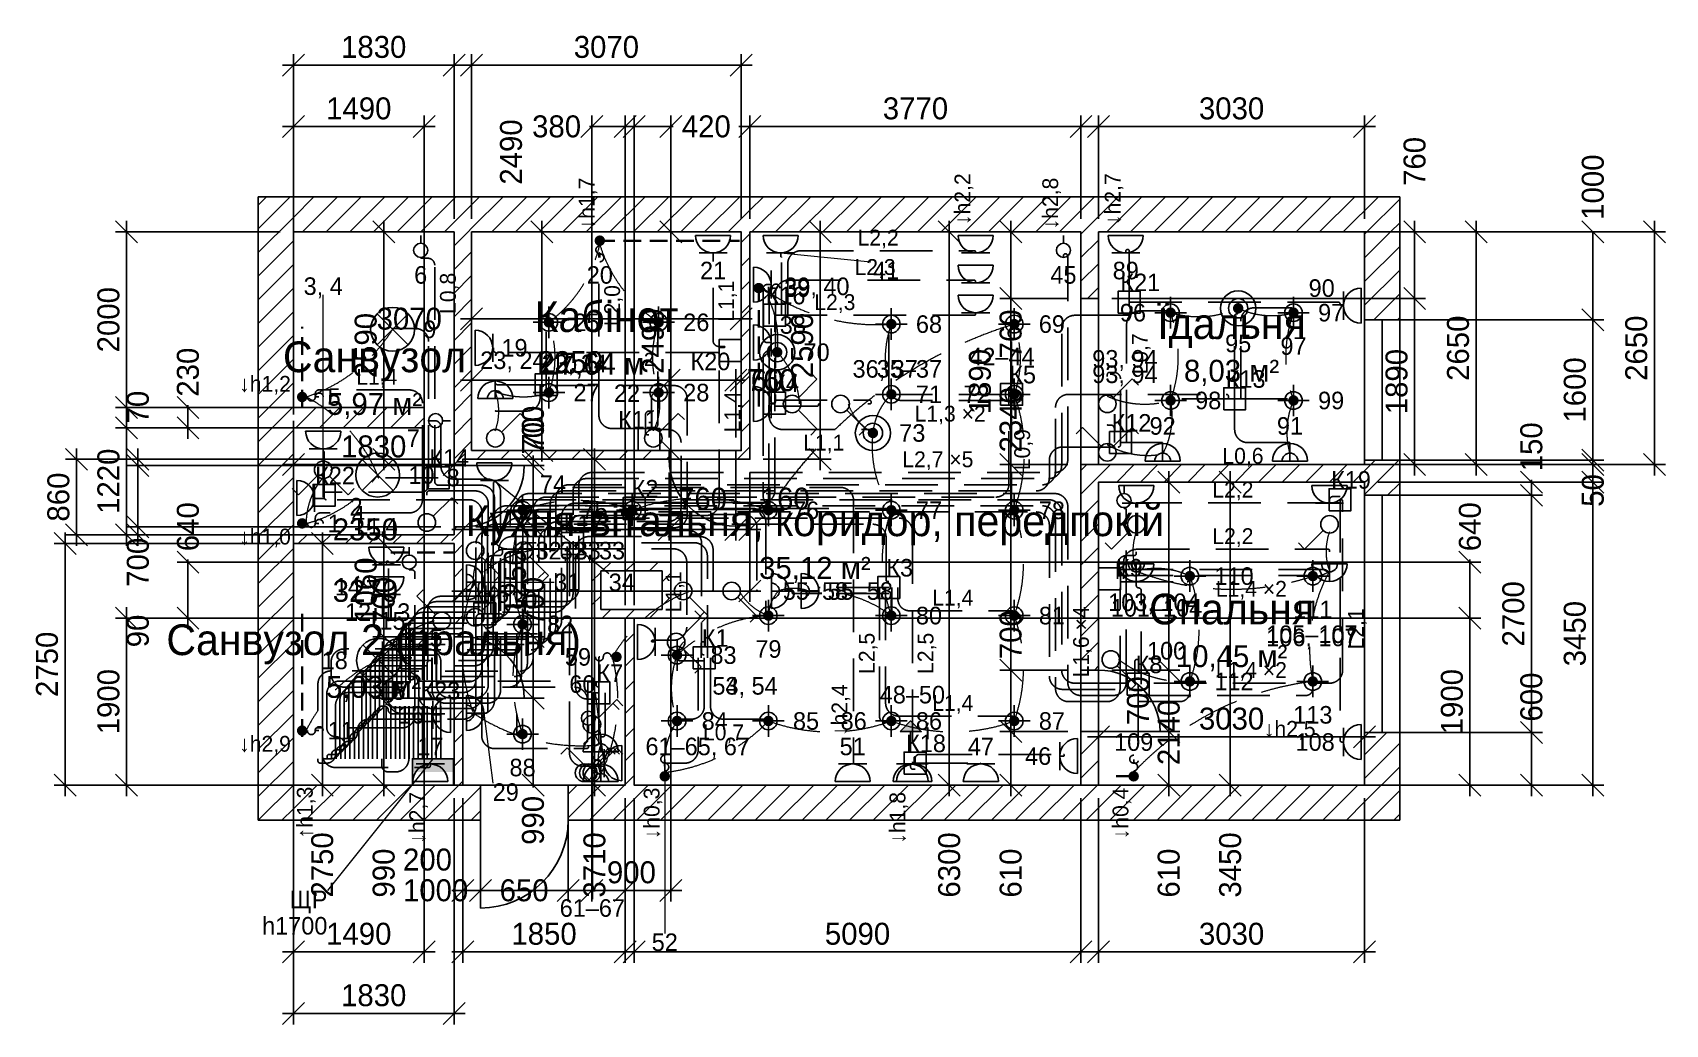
# Model space of a CAD drawing. Header units: millimetres. Extents: x -2969 to 15625, y -2725 to 8569.
import ezdxf
from ezdxf.enums import TextEntityAlignment as Align

# ---------------------------------------------------------------- set-up
doc = ezdxf.new("R2010")
doc.units = ezdxf.units.MM
doc.linetypes.add('E_CABLE_DASH', pattern=[900, 600, -300])
doc.linetypes.add('E_LED_DASH', pattern=[300, 200, -100])
doc.layers.add('A-AREA', color=8, linetype='Continuous', plot=False)
for name, color, linetype in [('A-DIMS', 2, 'Continuous'), ('A-DOOR', 3, 'Continuous'), ('A-TEXT', 7, 'Continuous'), ('A-WALL', 7, 'Continuous'), ('A-WIND', 4, 'Continuous'), ('E-BOARD', 1, 'Continuous'), ('E-DATA', 140, 'Continuous'), ('E-LED', 221, 'E_LED_DASH'), ('E-LIGHT', 6, 'Continuous'), ('E-LINK', 5, 'E_CABLE_DASH'), ('E-SOCKET', 1, 'Continuous'), ('E-SWITCH', 5, 'Continuous'), ('E-TEXT', 7, 'Continuous'), ('L-TEXT', 7, 'Continuous'), ('W-BOX', 1, 'Continuous'), ('W-CABLE', 1, 'E_CABLE_DASH'), ('W-TEXT', 7, 'Continuous')]:
    doc.layers.add(name, color=color, linetype=linetype)
doc.styles.add('PLEX_LIGHT', font='IBMPlexSans-Light.ttf')
doc.dimstyles.new('PLAN', dxfattribs={"dimscale": 100, "dimtxt": 2.5, "dimasz": 2.5, "dimexe": 1.25, "dimexo": 1.5, "dimgap": 0.8, "dimtad": 1, "dimdec": 0, "dimtxsty": 'PLEX_LIGHT', "dimtsz": 1.25, "dimcen": 2.5, "dimdle": 1.25, "dimclrd": 2, "dimclre": 2, "dimclrt": 2, "dimazin": 3, "dimtfac": 1, "dimtmove": 0, "dimatfit": 3})

msp = doc.modelspace()

# ---------------------------------------------------------------- texts
at = {"layer": 'A-TEXT', "style": 'PLEX_LIGHT'}
for s, p in [('Кабінет', (3565, 5335)), ('Їдальня', (10685, 5255)), ('Санвузол', (924.8, 4877.4)), ('Кухня-вітальня, коридор, передпокій', (5939.6, 3009.8)), ('Спальня', (10685, 2005)), ('Санвузол 2 (пральня)', (915, 1655))]:
    msp.add_text(s, height=350, dxfattribs=at).set_placement(p, align=Align.MIDDLE_CENTER)
at = {"layer": 'A-TEXT', "char_height": 250, "attachment_point": 5, "style": 'PLEX_LIGHT'}
for s, insert in [('7,64 м²', (3565, 4775)), ('8,03 м²', (10685, 4695)), ('5,97 м²', (924.8, 4317.4)), ('35,12 м²', (5939.6, 2449.8)), ('10,45 м²', (10685, 1445)), ('5,03 м²', (915, 1095))]:
    msp.add_mtext(s, dxfattribs=dict(at, insert=insert))
at = {"layer": 'E-TEXT', "style": 'PLEX_LIGHT'}
for s, p in [('21', (4780, 5860)), ('41', (6750, 5860)), ('89', (9480, 5860)), ('3, 4', (340, 5682.1)), ('6', (1450, 5810)), ('20', (3490, 5810)), ('45', (8770, 5810)), ('95', (10760, 5030)), ('97', (11390, 5000)), ('23, 24', (3200, 4802.1)), ('42–44', (8070, 4880)), ('93, 94', (9470, 4854.3)), ('22', (3800, 4462.1)), ('92', (9900, 4090)), ('91', (11350, 4090)), ('8', (1820, 3502.1)), ('14', (620, 2260)), ('12, 13', (960, 1970)), ('101–104', (9830, 2017.9)), ('111', (11610, 2000)), ('105–107', (11600, 1717.9)), ('79', (5410, 1550)), ('48–50', (7050, 1030)), ('113', (11610, 800)), ('109', (9570, 490)), ('17', (1560, 440)), ('51', (6370, 440)), ('47', (7830, 440)), ('88', (2610, 200)), ('61–67', (3405, -1400)), ('52', (4230, -1790))]:
    msp.add_text(s, height=200, dxfattribs=at).set_placement(p, align=Align.MIDDLE_CENTER)
for s, p in [('39, 40', (5590, 5680)), ('9', (1480, 5190)), ('25', (3190, 5270)), ('26', (4440, 5270)), ('38', (5540, 5240)), ('68', (7090, 5250)), ('69', (8490, 5250)), ('19', (2370, 4980)), ('70', (5810, 4930)), ('35–37', (6644.3, 4740)), ('5', (390, 4420)), ('27', (3190, 4470)), ('28', (4440, 4470)), ('71', (7090, 4450)), ('98', (10270, 4380)), ('99', (11670, 4380)), ('73', (6900, 4010)), ('10', (1310, 3530)), ('74', (2808, 3428)), ('2', (640, 3170)), ('76', (5690, 3130)), ('77', (7090, 3130)), ('78', (8490, 3130)), ('1', (390, 2980)), ('32, 33', (3034.3, 2670)), ('110', (10490, 2380)), ('31', (2970, 2310)), ('34', (3591.1, 2308.9)), ('55–58', (6084.3, 2210)), ('30', (2482.1, 2110)), ('82', (2890, 1830)), ('80', (7090, 1930)), ('81', (8490, 1930)), ('83', (4750, 1480)), ('100', (9722.1, 1530)), ('53, 54', (4772.1, 1130)), ('112', (10490, 1180)), ('84', (4650, 730)), ('85', (5690, 730)), ('87', (8490, 730)), ('11', (390, 620)), ('29', (2270, -80))]:
    msp.add_text(s, height=200, dxfattribs=at).set_placement(p, align=Align.MIDDLE_LEFT)
for s, p in [('90', (11860, 5660)), ('96', (9710, 5380)), ('72', (7930, 4450)), ('7', (1440, 3950)), ('75', (3580, 3130)), ('18', (620, 1420)), ('59', (3390, 1460)), ('15', (1277.9, 1070)), ('60', (3440, 1150)), ('16', (1490, 800)), ('86', (6530, 730)), ('108', (11860, 490)), ('46', (8630, 330)), ('ЩР', (387.9, -1302.1)), ('h1700', (387.9, -1602.1))]:
    msp.add_text(s, height=200, dxfattribs=at).set_placement(p, align=Align.MIDDLE_RIGHT)
at = {"layer": 'L-TEXT', "style": 'PLEX_LIGHT'}
for s, p in [('20', (3490, 5810)), ('95', (10760, 5030)), ('23, 24', (2500, 4838.2)), ('93, 94', (9470, 4678.2)), ('22', (3800, 4462.1)), ('92', (9900, 4090)), ('91', (11350, 4090)), ('8', (1820, 3502.1)), ('4', (740, 3077.9)), ('103, 104', (9800, 2081.8)), ('111', (11610, 2000)), ('106, 107', (11600, 1681.8)), ('79', (5410, 1550)), ('113', (11610, 800)), ('109', (9570, 490)), ('61–65, 67', (4605, 440)), ('88', (2610, 200)), ('52', (4230, -1790))]:
    msp.add_text(s, height=200, dxfattribs=at).set_placement(p, align=Align.MIDDLE_CENTER)
for s, p in [('39', (5590, 5660)), ('97', (11670, 5380)), ('9', (1480, 5190)), ('25', (3190, 5270)), ('26', (4440, 5270)), ('68', (7090, 5250)), ('69', (8490, 5250)), ('70', (5810, 4930)), ('36, 37', (6368.2, 4740)), ('5', (390, 4420)), ('27', (3190, 4470)), ('28', (4440, 4470)), ('71', (7090, 4450)), ('98', (10270, 4380)), ('99', (11670, 4380)), ('73', (6900, 4010)), ('10', (1310, 3530)), ('74', (2808, 3428)), ('76', (5690, 3130)), ('77', (7090, 3130)), ('78', (8490, 3130)), ('1', (390, 2980)), ('32, 33', (2758.2, 2670)), ('110', (10490, 2380)), ('31', (2970, 2310)), ('55–58', (5574.3, 2210)), ('30', (2482.1, 2110)), ('82', (2890, 1830)), ('80', (7090, 1930)), ('81', (8490, 1930)), ('83', (4750, 1480)), ('100', (9722.1, 1530)), ('54', (4772.1, 1130)), ('112', (10490, 1180)), ('84', (4650, 730)), ('85', (5690, 730)), ('86', (7090, 730)), ('87', (8490, 730)), ('11', (390, 620)), ('29', (2270, -80))]:
    msp.add_text(s, height=200, dxfattribs=at).set_placement(p, align=Align.MIDDLE_LEFT)
for s, p in [('96', (9710, 5380)), ('72', (7930, 4450)), ('75', (3580, 3130)), ('15', (1277.9, 1870)), ('18', (620, 1420)), ('59', (3390, 1460))]:
    msp.add_text(s, height=200, dxfattribs=at).set_placement(p, align=Align.MIDDLE_RIGHT)
at = {"layer": 'W-TEXT', "true_color": 0xe15759, "style": 'PLEX_LIGHT'}
for s, p in [('↓h1,7', (3340, 6622.8)), ('L2,0', (3630, 5460))]:
    msp.add_text(s, height=180, rotation=90, dxfattribs=at).set_placement(p, align=Align.MIDDLE_CENTER)
at = {"layer": 'W-TEXT', "true_color": 0xe67f8a, "style": 'PLEX_LIGHT'}
msp.add_text('↓h2,2', height=180, rotation=90, dxfattribs=at).set_placement((7620, 6672.8), align=Align.MIDDLE_CENTER)
at = {"layer": 'W-TEXT', "true_color": 0x4e79a7, "style": 'PLEX_LIGHT'}
for s, p in [('↓h2,8', (8620, 6622.8)), ('L0,9', (8300, 3820)), ('↓h0,3', (4080, -322.8))]:
    msp.add_text(s, height=180, rotation=90, dxfattribs=at).set_placement(p, align=Align.MIDDLE_CENTER)
at = {"layer": 'W-TEXT', "true_color": 0xc9845c, "style": 'PLEX_LIGHT'}
msp.add_text('↓h2,7', height=180, rotation=90, dxfattribs=at).set_placement((9330, 6672.8), align=Align.MIDDLE_CENTER)
at = {"layer": 'W-TEXT', "true_color": 0xe67f8a, "style": 'PLEX_LIGHT'}
for s, p in [('L2,2', (6660, 6235)), ('L2,3', (6625, 5900)), ('L2,3', (6167, 5500))]:
    msp.add_text(s, height=180, dxfattribs=at).set_placement(p, align=Align.MIDDLE_CENTER)
at = {"layer": 'W-TEXT', "true_color": 0xd4a72c, "style": 'PLEX_LIGHT'}
msp.add_text('L0,8', height=180, rotation=90, dxfattribs=at).set_placement((1760, 5600), align=Align.MIDDLE_CENTER)
at = {"layer": 'W-TEXT', "style": 'PLEX_LIGHT'}
for s, height, p in [('К21', 200, (9645, 5725)), ('К16', 200, (5605, 5575)), ('К10', 200, (3005, 4785)), ('К20', 200, (4750, 4825)), ('К4', 200, (5605, 4575)), ('К5', 200, (8305, 4675)), ('К13', 200, (10845, 4625)), ('К11', 200, (3925, 4160)), ('К12', 200, (9545, 4125)), ('К14', 200, (1775, 3725)), ('L2,7 ×5', 180, (7340, 3710)), ('К22', 200, (475, 3525)), ('К19', 200, (12045, 3475)), ('К2', 200, (4005, 3375)), ('К17', 200, (3305, 2975)), ('К3', 200, (6905, 2475)), ('К9', 200, (9520, 2475)), ('К6', 200, (2305, 2175)), ('К15', 200, (1475, 1675)), ('К1', 200, (4805, 1675)), ('К7', 200, (3605, 1275)), ('К8', 200, (9745, 1375)), ('L1,4 ×2', 180, (10910, 1310)), ('К23', 200, (1675, 1075)), ('К18', 200, (7205, 475))]:
    msp.add_text(s, height=height, dxfattribs=at).set_placement(p, align=Align.MIDDLE_CENTER)
at = {"layer": 'W-TEXT', "true_color": 0x8cbf5f, "style": 'PLEX_LIGHT'}
for s, p in [('L1,1', (4930, 5510)), ('L1,4', (5000, 4250))]:
    msp.add_text(s, height=180, rotation=90, dxfattribs=at).set_placement(p, align=Align.MIDDLE_CENTER)
at = {"layer": 'W-TEXT', "true_color": 0x76b7b2, "style": 'PLEX_LIGHT'}
msp.add_text('L0,7', height=180, rotation=90, dxfattribs=at).set_placement((9640, 4910), align=Align.MIDDLE_CENTER)
at = {"layer": 'W-TEXT', "true_color": 0xd4a72c, "style": 'PLEX_LIGHT'}
for s, p in [('↓h1,2', (-322.8, 4570)), ('L1,4', (950, 4650)), ('L1,4', (950, 2950)), ('↓h1,0', (-322.8, 2830))]:
    msp.add_text(s, height=180, dxfattribs=at).set_placement(p, align=Align.MIDDLE_CENTER)
at = {"layer": 'W-TEXT', "true_color": 0x4e79a7, "style": 'PLEX_LIGHT'}
for s, p in [('L1,3 ×2', (7480, 4230)), ('L1,1', (6040, 3900)), ('L1,4', (7510, 2135)), ('L1,4', (7510, 935)), ('L0,7', (4899, 600))]:
    msp.add_text(s, height=180, dxfattribs=at).set_placement(p, align=Align.MIDDLE_CENTER)
at = {"layer": 'W-TEXT', "true_color": 0x76b7b2, "style": 'PLEX_LIGHT'}
msp.add_text('L0,6', height=180, dxfattribs=at).set_placement((10814.5, 3750), align=Align.MIDDLE_CENTER)
at = {"layer": 'W-TEXT', "true_color": 0x5f9ed1, "style": 'PLEX_LIGHT'}
for s, p in [('L2,2', (10700, 3365)), ('↓h2,5', (11347.2, 640))]:
    msp.add_text(s, height=180, dxfattribs=at).set_placement(p, align=Align.MIDDLE_CENTER)
at = {"layer": 'W-TEXT', "true_color": 0x59a14f, "style": 'PLEX_LIGHT'}
for s, p in [('L2,2', (10700, 2835)), ('L1,4 ×2', (10910, 2235))]:
    msp.add_text(s, height=180, dxfattribs=at).set_placement(p, align=Align.MIDDLE_CENTER)
at = {"layer": 'W-TEXT', "true_color": 0x9c755f, "style": 'PLEX_LIGHT'}
for s, p in [('L1,1', (4330, 2200)), ('L2,5', (6530, 1500)), ('L2,5', (7200, 1500)), ('↓h2,4', (6220, 852.8)), ('↓h1,8', (6880, -372.8))]:
    msp.add_text(s, height=180, rotation=90, dxfattribs=at).set_placement(p, align=Align.MIDDLE_CENTER)
at = {"layer": 'W-TEXT', "style": 'PLEX_LIGHT'}
for s, p in [('L1,6 ×4', (8970, 1630)), ('↑h1,3', (130, -312.8))]:
    msp.add_text(s, height=180, rotation=90, dxfattribs=at).set_placement(p, align=Align.MIDDLE_CENTER)
at = {"layer": 'W-TEXT', "true_color": 0x5f9ed1, "style": 'PLEX_LIGHT'}
msp.add_text('L2,1', height=180, rotation=90, dxfattribs=at).set_placement((12100, 1780), align=Align.MIDDLE_CENTER)
at = {"layer": 'W-TEXT', "true_color": 0xb07aa1, "style": 'PLEX_LIGHT'}
msp.add_text('↓h2,9', height=180, dxfattribs=at).set_placement((-322.8, 470), align=Align.MIDDLE_CENTER)
at = {"layer": 'W-TEXT', "true_color": 0x4fb0a0, "style": 'PLEX_LIGHT'}
msp.add_text('↓h2,7', height=180, rotation=90, dxfattribs=at).set_placement((1410, -372.8), align=Align.MIDDLE_CENTER)
at = {"layer": 'W-TEXT', "true_color": 0x59a14f, "style": 'PLEX_LIGHT'}
msp.add_text('↓h0,4', height=180, rotation=90, dxfattribs=at).set_placement((9420, -322.8), align=Align.MIDDLE_CENTER)

# ---------------------------------------------------------------- blocks, each defined once
blk = doc.blocks.new('E_LED_OUTPUT')
h = blk.add_hatch(color=0)
h.dxf.hatch_style = 1
edge = h.paths.add_edge_path()
edge.add_arc((0, 1), 0.6, 0, 360)
at = {"color": 0}
for centre, start, end in [((0, 2.95), 90, 270), ((0, 2.05), 270, 90)]:
    blk.add_arc(centre, 0.45, start, end, dxfattribs=at)
at = {"style": 'PLEX_LIGHT', "flags": 1}
for tag in ['GROUP', 'H', 'ID']:
    blk.add_attdef(tag, (0, 0), '', height=2, dxfattribs=at)
blk = doc.blocks.new('E_SOCKET')
at = {"color": 0}
for p, q in [((-1.6, 2.4), (1.6, 2.4)), ((-2, 0.4), (2, 0.4))]:
    blk.add_line(p, q, dxfattribs=at)
blk.add_arc((0, 0.4), 2, 0, 180, dxfattribs=at)
at = {"style": 'PLEX_LIGHT', "flags": 1}
for tag in ['GROUP', 'H', 'ID']:
    blk.add_attdef(tag, (0, 0), '', height=2, dxfattribs=at)
blk = doc.blocks.new('E_SWITCH2')
at = {"color": 0}
for p, q in [((-2.83, 4.23), (-3.54, 3.52)), ((-0.71, 2.11), (-2.83, 4.23)), ((0.71, 2.11), (2.83, 4.23)), ((2.83, 4.23), (3.54, 3.52))]:
    blk.add_line(p, q, dxfattribs=at)
blk.add_circle((0, 1.4), 1, dxfattribs=at)
at = {"style": 'PLEX_LIGHT', "flags": 1}
for tag in ['GROUP', 'H', 'ID']:
    blk.add_attdef(tag, (0, 0), '', height=2, dxfattribs=at)
blk = doc.blocks.new('E_OUTLET')
at = {"color": 0}
blk.add_line((0, 0.4), (0, 1.3), dxfattribs=at)
blk.add_circle((0, 2.1), 0.8, dxfattribs=at)
at = {"style": 'PLEX_LIGHT', "flags": 1}
for tag in ['GROUP', 'H', 'ID']:
    blk.add_attdef(tag, (0, 0), '', height=2, dxfattribs=at)
blk = doc.blocks.new('E_SWITCH')
at = {"color": 0}
for p, q in [((0.71, 2.11), (2.83, 4.23)), ((2.83, 4.23), (3.54, 3.52))]:
    blk.add_line(p, q, dxfattribs=at)
blk.add_circle((0, 1.4), 1, dxfattribs=at)
at = {"style": 'PLEX_LIGHT', "flags": 1}
for tag in ['GROUP', 'H', 'ID']:
    blk.add_attdef(tag, (0, 0), '', height=2, dxfattribs=at)
blk = doc.blocks.new('E_LIGHT')
at = {"color": 0}
for p, q in [((-1.77, -1.77), (1.77, 1.77)), ((-1.77, 1.77), (1.77, -1.77))]:
    blk.add_line(p, q, dxfattribs=at)
blk.add_circle((0, 0), 2.5, dxfattribs=at)
at = {"style": 'PLEX_LIGHT', "flags": 1}
for tag in ['GROUP', 'H', 'ID']:
    blk.add_attdef(tag, (0, 0), '', height=2, dxfattribs=at)
blk = doc.blocks.new('E_SCONCE')
at = {"color": 0}
for p, q in [((0, 0.4), (0, 2.4)), ((-2, 0.4), (2, 0.4))]:
    blk.add_line(p, q, dxfattribs=at)
for radius in [2, 0.9]:
    blk.add_arc((0, 0.4), radius, 0, 180, dxfattribs=at)
at = {"style": 'PLEX_LIGHT', "flags": 1}
for tag in ['GROUP', 'H', 'ID']:
    blk.add_attdef(tag, (0, 0), '', height=2, dxfattribs=at)
blk = doc.blocks.new('E_DOWNLIGHT')
h = blk.add_hatch(color=0)
h.dxf.hatch_style = 1
edge = h.paths.add_edge_path()
edge.add_arc((0, 0), 0.6, 0, 360)
at = {"color": 0}
for p, q in [((-1.8, 0), (1.8, 0)), ((0, -1.8), (0, 1.8))]:
    blk.add_line(p, q, dxfattribs=at)
blk.add_circle((0, 0), 1, dxfattribs=at)
at = {"style": 'PLEX_LIGHT', "flags": 1}
for tag in ['GROUP', 'H', 'ID']:
    blk.add_attdef(tag, (0, 0), '', height=2, dxfattribs=at)
blk = doc.blocks.new('E_PASS_SWITCH')
at = {"color": 0}
for p, q in [((0.71, 2.11), (2.83, 4.23)), ((2.4, 3.8), (3.11, 3.1)), ((2.83, 4.23), (3.54, 3.52))]:
    blk.add_line(p, q, dxfattribs=at)
blk.add_circle((0, 1.4), 1, dxfattribs=at)
at = {"style": 'PLEX_LIGHT', "flags": 1}
for tag in ['GROUP', 'H', 'ID']:
    blk.add_attdef(tag, (0, 0), '', height=2, dxfattribs=at)
blk = doc.blocks.new('E_PENDANT')
h = blk.add_hatch(color=0)
h.dxf.hatch_style = 1
edge = h.paths.add_edge_path()
edge.add_arc((0, 0), 0.6, 0, 360)
at = {"color": 0}
for radius in [2, 1.1]:
    blk.add_circle((0, 0), radius, dxfattribs=at)
at = {"style": 'PLEX_LIGHT', "flags": 1}
for tag in ['GROUP', 'H', 'ID']:
    blk.add_attdef(tag, (0, 0), '', height=2, dxfattribs=at)
blk = doc.blocks.new('E_DATA')
h = blk.add_hatch(color=0)
h.dxf.hatch_style = 1
h.paths.add_polyline_path([(-1.2, 2.7), (1.2, 2.7), (0, 3.9)])
at = {"color": 0}
blk.add_line((0, 0.4), (0, 2.7), dxfattribs=at)
blk.add_lwpolyline([(-1.2, 2.7), (1.2, 2.7), (0, 3.9)], close=True, dxfattribs=at)
at = {"color": 0, "style": 'PLEX_LIGHT'}
blk.add_text('i', height=1.8, dxfattribs=at).set_placement((1.68, 2.7), align=Align.MIDDLE_LEFT)
at = {"style": 'PLEX_LIGHT', "flags": 1}
for tag in ['GROUP', 'H', 'ID']:
    blk.add_attdef(tag, (0, 0), '', height=2, dxfattribs=at)
blk = doc.blocks.new('E_BOARD')
h = blk.add_hatch(color=0)
h.dxf.hatch_style = 1
h.paths.add_polyline_path([(-0.5, 0.5), (0.5, 0.5), (0.5, 1), (-0.5, 1)])
at = {"color": 0}
blk.add_lwpolyline([(-0.5, 0), (0.5, 0), (0.5, 1), (-0.5, 1)], close=True, dxfattribs=at)
at = {"style": 'PLEX_LIGHT', "flags": 1}
for tag in ['GROUP', 'H', 'ID']:
    blk.add_attdef(tag, (0, 0), '', height=2, dxfattribs=at)

# ---------------------------------------------------------------- dimensions: what is measured, and where the dimension line sits
at = {"layer": 'A-DIMS'}
for base, p1, p2 in [((0, 8200), (0, 6300), (1830, 6300)), ((2030, 8200), (2030, 6300), (5100, 6300)), ((0, 7500), (0, 4070), (1490, 4070)), ((5200, 7500), (5200, 6300), (8970, 6300)), ((9170, 7500), (9170, 6300), (12200, 6300)), ((2030, 4610), (2030, 3810), (4280, 3810)), ((0, -1900), (0, 4300), (1490, 4300)), ((0, 3650), (0, 2850), (1830, 2850)), ((9170, 550), (9170, 3450), (12200, 3450)), ((3400, -1200), (3400, 2540), (4300, 2540)), ((0, -2600), (0, 0), (1830, 0)), ((1930, -1900), (1930, 0), (3780, 0)), ((3880, -1900), (3880, 0), (8970, 0)), ((9170, -1900), (9170, 0), (12200, 0))]:
    msp.add_linear_dim(base=base, p1=p1, p2=p2, dimstyle='PLAN', dxfattribs=at).render()
for base, p1, p2, location in [((3400, 7500), (3400, 1900), (3780, 1900), (2997.7, 7500)), ((3880, 7500), (3880, 1900), (4300, 1900), (4702.3, 7500)), ((2030, 5310), (2030, 3810), (5100, 3810), (1320.2, 5310)), ((4280, 4610), (4280, 3810), (5040, 3810), (5442.3, 4610)), ((5040, 4610), (5040, 3810), (5100, 3810), (5394.9, 4610)), ((1930, 2910), (1930, 3710), (4280, 3710), (820.2, 2910)), ((1930, 2210), (1930, 3710), (5200, 3710), (820.2, 2210)), ((4280, 2910), (4280, 3710), (5040, 3710), (4660, 3260)), ((5040, 2910), (5040, 3710), (5200, 3710), (5602.3, 3260)), ((2130, -1200), (2130, 0), (3130, 0), (1620.2, -1200)), ((1930, -1200), (1930, 0), (2130, 0), (1527.7, -850)), ((3130, -1200), (3130, 0), (3780, 0), (2627.7, -1200))]:
    msp.add_linear_dim(base=base, p1=p1, p2=p2, location=location, dimstyle='PLAN', override={"dimtmove": 2}, dxfattribs=at).render()
for base, p1, p2, location in [((2830, 3810), (2030, 3810), (2030, 6300), (2480, 7209.8)), ((12770, 5540), (9170, 5540), (9170, 6300), (12770, 7102.3)), ((14800, 5300), (12200, 5300), (12200, 6300), (14800, 6809.8)), ((7470, 0), (8970, 0), (8970, 6300), (7470, -909.8)), ((8170, 5540), (8970, 5540), (8970, 6300), (8170, 5137.7)), ((8170, 3650), (8970, 3650), (8970, 5540), (7820, 4595)), ((-1200, 4070), (1490, 4070), (1490, 4300), (-1200, 4702.3)), ((-1770, 3640), (1830, 3640), (1830, 3710), (-1770, 4304.9)), ((8170, 1310), (8970, 1310), (8970, 3650), (8170, 4159.8)), ((2730, 2940), (1930, 2940), (1930, 3640), (2730, 4042.3)), ((2730, 3640), (1930, 3640), (1930, 3710), (2730, 4004.9)), ((14100, 3300), (12200, 3300), (12200, 3450), (14100, 3852.3)), ((-1770, 2940), (1830, 2940), (1830, 3640), (-1770, 2537.7)), ((3430, 0), (1930, 0), (1930, 3710), (3430, -909.8)), ((14800, 3650), (12200, 3650), (12200, 3700), (14800, 3355.1)), ((9970, 1310), (9170, 1310), (9170, 3450), (9970, 600.2)), ((10670, 0), (9170, 0), (9170, 3450), (10670, -909.8)), ((-1200, 1900), (4300, 1900), (4300, 2540), (-1200, 2942.3)), ((13400, 1900), (3400, 1900), (3400, 2540), (13400, 2942.3)), ((-1770, 2850), (1830, 2850), (1830, 2940), (-1770, 1755.1)), ((330, 0), (1830, 0), (1830, 2750), (330, -909.8)), ((1030, 990), (1830, 990), (1830, 1690), (1030, 2092.3)), ((2730, 990), (1930, 990), (1930, 1690), (2730, 2092.3)), ((8170, 610), (8970, 610), (8970, 1310), (8170, 1712.3)), ((9970, 610), (9170, 610), (9170, 1310), (9620, 960)), ((14100, 0), (12200, 0), (12200, 600), (14100, 1002.3)), ((1030, 0), (1830, 0), (1830, 990), (1030, -1002.3)), ((2730, 0), (1930, 0), (1930, 990), (2730, -402.3)), ((8170, 0), (8970, 0), (8970, 610), (8170, -1002.3)), ((9970, 0), (9170, 0), (9170, 610), (9970, -1002.3))]:
    msp.add_linear_dim(base=base, p1=p1, p2=p2, angle=90, location=location, dimstyle='PLAN', override={"dimtmove": 2}, dxfattribs=at).render()
for base, p1, p2 in [((-1900, 4300), (0, 4300), (0, 6300)), ((1030, 3710), (1830, 3710), (1830, 6300)), ((4300, 3810), (5100, 3810), (5100, 6300)), ((6000, 3710), (5200, 3710), (5200, 6300)), ((13470, 3650), (9170, 3650), (9170, 6300)), ((15500, 3650), (12200, 3650), (12200, 6300)), ((12770, 3650), (9170, 3650), (9170, 5540)), ((14800, 3700), (12200, 3700), (12200, 5300)), ((-1900, 2850), (0, 2850), (0, 4070)), ((-2470, 2850), (1830, 2850), (1830, 3710)), ((14800, 0), (12200, 0), (12200, 3450)), ((14100, 600), (12200, 600), (12200, 3300)), ((2730, 1690), (1930, 1690), (1930, 2940)), ((-2600, 0), (0, 0), (0, 2750)), ((1030, 1690), (1830, 1690), (1830, 2750)), ((-1900, 0), (3880, 0), (3880, 1900)), ((13400, 0), (3780, 0), (3780, 1900))]:
    msp.add_linear_dim(base=base, p1=p1, p2=p2, angle=90, dimstyle='PLAN', dxfattribs=at).render()

# ---------------------------------------------------------------- hatches: boundary and pattern name
at = {"layer": 'A-WALL'}
h = msp.add_hatch(dxfattribs=at)
h.set_pattern_fill('ANSI31', scale=60)
h.paths.add_polyline_path([(0, 6700), (0, 6300), (0, 4300), (-400, 4300), (-400, 6700)])
h = msp.add_hatch(dxfattribs=at)
h.set_pattern_fill('ANSI31', scale=60)
h.paths.add_polyline_path([(2030, 6300), (1830, 6300), (0, 6300), (0, 6700), (1830, 6700), (2030, 6700)])
h = msp.add_hatch(dxfattribs=at)
h.set_pattern_fill('ANSI31', scale=60)
h.paths.add_polyline_path([(5200, 6700), (5200, 6300), (5100, 6300), (2030, 6300), (2030, 6700), (5100, 6700)])
h = msp.add_hatch(dxfattribs=at)
h.set_pattern_fill('ANSI31', scale=60)
h.paths.add_polyline_path([(9170, 6700), (9170, 6300), (8970, 6300), (5200, 6300), (5200, 6700), (8970, 6700)])
h = msp.add_hatch(dxfattribs=at)
h.set_pattern_fill('ANSI31', scale=60)
h.paths.add_polyline_path([(12600, 6300), (12200, 6300), (9170, 6300), (9170, 6700), (12600, 6700)])
h = msp.add_hatch(dxfattribs=at)
h.set_pattern_fill('ANSI31', scale=60)
h.paths.add_polyline_path([(2030, 3710), (1930, 3710), (1830, 3710), (1830, 3810), (1830, 6300), (2030, 6300), (2030, 3810)])
h = msp.add_hatch(dxfattribs=at)
h.set_pattern_fill('ANSI31', scale=60)
h.paths.add_polyline_path([(5100, 3710), (5100, 3810), (5100, 6300), (5200, 6300), (5200, 3710)])
h = msp.add_hatch(dxfattribs=at)
h.set_pattern_fill('ANSI31', scale=60)
h.paths.add_polyline_path([(8970, 5540), (8970, 6300), (9170, 6300), (9170, 5540)])
h = msp.add_hatch(dxfattribs=at)
h.set_pattern_fill('ANSI31', scale=60)
h.paths.add_polyline_path([(12200, 6300), (12600, 6300), (12600, 5300), (12200, 5300)])
h = msp.add_hatch(dxfattribs=at)
h.set_pattern_fill('ANSI31', scale=60)
h.paths.add_polyline_path([(-400, 4300), (0, 4300), (0, 4070), (0, 2850), (0, 2750), (-400, 2750), (-400, 2850), (-400, 4070)])
h = msp.add_hatch(dxfattribs=at)
h.set_pattern_fill('ANSI31', scale=60)
h.paths.add_polyline_path([(1490, 4300), (1490, 4070), (1390, 4070), (0, 4070), (0, 4300), (1390, 4300)])
h = msp.add_hatch(dxfattribs=at)
h.set_pattern_fill('ANSI31', scale=60)
h.paths.add_polyline_path([(4280, 3810), (4280, 3710), (2030, 3710), (2030, 3810)])
h = msp.add_hatch(dxfattribs=at)
h.set_pattern_fill('ANSI31', scale=60)
h.paths.add_polyline_path([(5100, 3810), (5100, 3710), (5040, 3710), (5040, 3810)])
h = msp.add_hatch(dxfattribs=at)
h.set_pattern_fill('ANSI31', scale=60)
h.paths.add_polyline_path([(1830, 3710), (1930, 3710), (1930, 3640), (1830, 3640)])
h = msp.add_hatch(dxfattribs=at)
h.set_pattern_fill('ANSI31', scale=60)
h.paths.add_polyline_path([(8970, 1310), (8970, 3450), (8970, 3650), (9170, 3650), (9170, 3450), (9170, 1310)])
h = msp.add_hatch(dxfattribs=at)
h.set_pattern_fill('ANSI31', scale=60)
h.paths.add_polyline_path([(12200, 3650), (12200, 3450), (9170, 3450), (9170, 3650)])
h = msp.add_hatch(dxfattribs=at)
h.set_pattern_fill('ANSI31', scale=60)
h.paths.add_polyline_path([(12200, 3450), (12200, 3650), (12200, 3700), (12600, 3700), (12600, 3650), (12600, 3450)])
h = msp.add_hatch(dxfattribs=at)
h.set_pattern_fill('ANSI31', scale=60)
h.paths.add_polyline_path([(12200, 3300), (12200, 3450), (12600, 3450), (12600, 3300)])
h = msp.add_hatch(dxfattribs=at)
h.set_pattern_fill('ANSI31', scale=60)
h.paths.add_polyline_path([(1830, 2850), (1830, 2750), (0, 2750), (0, 2850)])
h = msp.add_hatch(dxfattribs=at)
h.set_pattern_fill('ANSI31', scale=60)
h.paths.add_polyline_path([(1830, 2750), (1830, 2850), (1830, 2940), (1930, 2940), (1930, 2850), (1930, 2750)])
h = msp.add_hatch(dxfattribs=at)
h.set_pattern_fill('ANSI31', scale=60)
h.paths.add_polyline_path([(0, 0), (0, -400), (-400, -400), (-400, 2750), (0, 2750)])
h = msp.add_hatch(dxfattribs=at)
h.set_pattern_fill('ANSI31', scale=60)
h.paths.add_polyline_path([(1830, 1690), (1830, 2750), (1930, 2750), (1930, 1690)])
h = msp.add_hatch(dxfattribs=at)
h.set_pattern_fill('ANSI31', scale=60)
h.paths.add_polyline_path([(3400, 2440), (3400, 2540), (4200, 2540), (4200, 2440), (3500, 2440)])
h = msp.add_hatch(dxfattribs=at)
h.set_pattern_fill('ANSI31', scale=60)
h.paths.add_polyline_path([(3500, 1900), (3400, 1900), (3400, 2440), (3500, 2440), (3500, 2000)])
h = msp.add_hatch(dxfattribs=at)
h.set_pattern_fill('ANSI31', scale=60)
h.paths.add_polyline_path([(4200, 2540), (4300, 2540), (4300, 2000), (4200, 2000), (4200, 2440)])
h = msp.add_hatch(dxfattribs=at)
h.set_pattern_fill('ANSI31', scale=60)
h.paths.add_polyline_path([(3500, 1900), (3500, 2000), (3780, 2000), (3780, 1900)])
h = msp.add_hatch(dxfattribs=at)
h.set_pattern_fill('ANSI31', scale=60)
h.paths.add_polyline_path([(3780, 2000), (3880, 2000), (3880, 1900), (3880, 0), (3780, 0), (3780, 1900)])
h = msp.add_hatch(dxfattribs=at)
h.set_pattern_fill('ANSI31', scale=60)
h.paths.add_polyline_path([(4300, 2000), (4300, 1900), (3880, 1900), (3880, 2000), (4200, 2000)])
h = msp.add_hatch(dxfattribs=at)
h.set_pattern_fill('ANSI31', scale=60)
h.paths.add_polyline_path([(1830, -400), (1830, 0), (1830, 990), (1930, 990), (1930, 0), (1930, -400)])
h = msp.add_hatch(dxfattribs=at)
h.set_pattern_fill('ANSI31', scale=60)
h.paths.add_polyline_path([(8970, -400), (8970, 0), (8970, 610), (9170, 610), (9170, 0), (9170, -400)])
h = msp.add_hatch(dxfattribs=at)
h.set_pattern_fill('ANSI31', scale=60)
h.paths.add_polyline_path([(12200, 0), (12200, 600), (12600, 600), (12600, -400), (12200, -400)])
h = msp.add_hatch(dxfattribs=at)
h.set_pattern_fill('ANSI31', scale=60)
h.paths.add_polyline_path([(1830, 0), (1830, -400), (0, -400), (0, 0)])
h = msp.add_hatch(dxfattribs=at)
h.set_pattern_fill('ANSI31', scale=60)
h.paths.add_polyline_path([(2130, 0), (2130, -400), (1930, -400), (1930, 0)])
h = msp.add_hatch(dxfattribs=at)
h.set_pattern_fill('ANSI31', scale=60)
h.paths.add_polyline_path([(3130, 0), (3780, 0), (3780, -400), (3130, -400)])
h = msp.add_hatch(dxfattribs=at)
h.set_pattern_fill('ANSI31', scale=60)
h.paths.add_polyline_path([(3780, -400), (3780, 0), (3880, 0), (8970, 0), (8970, -400), (3880, -400)])
h = msp.add_hatch(dxfattribs=at)
h.set_pattern_fill('ANSI31', scale=60)
h.paths.add_polyline_path([(12200, 0), (12200, -400), (9170, -400), (9170, 0)])

# ---------------------------------------------------------------- linework, layer by layer
at = {"layer": 'A-AREA'}
for points in [[(0, 2850), (0, 4070), (1490, 4070), (1490, 4300), (0, 4300), (0, 6300), (1830, 6300), (1830, 3710), (1830, 2850)], [(1930, 0), (1930, 3710), (5200, 3710), (5200, 6300), (8970, 6300), (8970, 0), (3880, 0), (3880, 1900), (4300, 1900), (4300, 2540), (3400, 2540), (3400, 1900), (3780, 1900), (3780, 0)], [(2030, 3810), (2030, 6300), (5100, 6300), (5100, 3810)], [(9170, 3650), (9170, 6300), (12200, 6300), (12200, 3650)], [(9170, 0), (9170, 3450), (12200, 3450), (12200, 0)], [(0, 0), (0, 2750), (1830, 2750), (1830, 0)]]:
    msp.add_lwpolyline(points, close=True, dxfattribs=at)
at = {"layer": 'A-DOOR'}
for p, q in [((1930, 3640), (2630, 3640)), ((5040, 3710), (5040, 2950)), ((1930, 990), (2630, 990)), ((9170, 610), (9870, 610)), ((2130, -400), (2130, -1400))]:
    msp.add_line(p, q, dxfattribs=at)
for centre, radius, start, end in [((1930, 3640), 700, -90, 0), ((5040, 3710), 760, 180, -90), ((1930, 990), 700, 0, 90), ((9170, 610), 700, 0, 90), ((2130, -400), 1000, -90, 0)]:
    msp.add_arc(centre, radius, start, end, dxfattribs=at)
at = {"layer": 'A-WALL'}
for p, q in [((-400, 4300), (-400, 6700)), ((-400, 6700), (2030, 6700)), ((2030, 6700), (5200, 6700)), ((5200, 6700), (9170, 6700)), ((9170, 6700), (12600, 6700)), ((12600, 6700), (12600, 5300)), ((0, 6300), (0, 4300)), ((1830, 6300), (0, 6300)), ((1830, 3710), (1830, 6300)), ((5100, 6300), (2030, 6300)), ((2030, 6300), (2030, 3810)), ((5100, 3810), (5100, 6300)), ((8970, 6300), (5200, 6300)), ((5200, 6300), (5200, 3710)), ((8970, 5540), (8970, 6300)), ((12200, 6300), (9170, 6300)), ((9170, 6300), (9170, 5540)), ((12200, 5300), (12200, 6300)), ((9170, 5540), (8970, 5540)), ((12600, 5300), (12200, 5300)), ((-400, 2750), (-400, 4300)), ((0, 4300), (1490, 4300)), ((1490, 4300), (1490, 4070)), ((0, 4070), (0, 2850)), ((1490, 4070), (0, 4070)), ((2030, 3810), (4280, 3810)), ((4280, 3810), (4280, 3710)), ((5040, 3710), (5040, 3810)), ((5040, 3810), (5100, 3810)), ((1830, 3640), (1830, 3710)), ((1930, 3640), (1830, 3640)), ((4280, 3710), (1930, 3710)), ((1930, 3710), (1930, 3640)), ((5200, 3710), (5040, 3710)), ((8970, 1310), (8970, 3650)), ((8970, 3650), (9170, 3650)), ((9170, 3650), (12200, 3650)), ((12200, 3650), (12200, 3700)), ((12200, 3700), (12600, 3700)), ((12600, 3700), (12600, 3450)), ((9170, 3450), (9170, 1310)), ((12200, 3450), (9170, 3450)), ((12200, 3300), (12200, 3450)), ((12600, 3450), (12600, 3300)), ((12600, 3300), (12200, 3300)), ((0, 2850), (1830, 2850)), ((1830, 2850), (1830, 2940)), ((1830, 2940), (1930, 2940)), ((1930, 2940), (1930, 2750)), ((-400, -400), (-400, 2750)), ((1830, 2750), (0, 2750)), ((0, 2750), (0, 0)), ((1830, 1690), (1830, 2750)), ((1930, 2750), (1930, 1690)), ((3400, 1900), (3400, 2540)), ((3400, 2540), (4300, 2540)), ((3500, 2440), (3500, 2000)), ((4200, 2440), (3500, 2440)), ((4200, 2000), (4200, 2440)), ((4300, 2540), (4300, 1900)), ((3780, 1900), (3400, 1900)), ((3500, 2000), (3780, 2000)), ((3780, 2000), (3880, 2000)), ((3780, 0), (3780, 1900)), ((3880, 2000), (4200, 2000)), ((4300, 1900), (3880, 1900)), ((3880, 1900), (3880, 0)), ((1930, 1690), (1830, 1690)), ((9170, 1310), (8970, 1310)), ((1830, 0), (1830, 990)), ((1830, 990), (1930, 990)), ((1930, 990), (1930, 0)), ((8970, 0), (8970, 610)), ((8970, 610), (9170, 610)), ((9170, 610), (9170, 0)), ((12200, 0), (12200, 600)), ((12200, 600), (12600, 600)), ((12600, 600), (12600, -400)), ((0, 0), (1830, 0)), ((1930, 0), (2130, 0)), ((2130, 0), (2130, -400)), ((3130, -400), (3130, 0)), ((3130, 0), (3780, 0)), ((3880, 0), (8970, 0)), ((9170, 0), (12200, 0)), ((1830, -400), (-400, -400)), ((1930, -400), (1830, -400)), ((2130, -400), (1930, -400)), ((3780, -400), (3130, -400)), ((8970, -400), (3780, -400)), ((9170, -400), (8970, -400)), ((12600, -400), (9170, -400))]:
    msp.add_line(p, q, dxfattribs=at)
at = {"layer": 'A-WIND'}
for p, q in [((12200, 5300), (12200, 3700)), ((12400, 5300), (12400, 3700)), ((12600, 5300), (12600, 3700)), ((12200, 3300), (12200, 600)), ((12400, 3300), (12400, 600)), ((12600, 3300), (12600, 600))]:
    msp.add_line(p, q, dxfattribs=at)
at = {"layer": 'E-LED', "lineweight": 35}
for p, q in [((3460, 6200), (5080, 6200)), ((5300, 4310), (5300, 5690)), ((100, 4300), (100, 5220)), ((1110, 2650), (1830, 2650)), ((100, 550), (100, 2050)), ((9570, 100), (9360, 100))]:
    msp.add_line(p, q, dxfattribs=at)
at = {"layer": 'E-LINK', "lineweight": 18}
for points in [[(2300, 4482.1, 0.176327), (2910, 4470, 0.176327), (2910, 5270, 0.176327), (3490, 6155, 0.176327), (4160, 5270, 0.176327), (4160, 4470)], [(5510, 4930, 0.176327), (5345, 5660, 0.176327), (6810, 5250, 0.176327), (6810, 4450, 0.176327), (6600, 4010, 0.176327), (6810, 3130, 0.176327), (6810, 1930, 0.176327), (5864.3, 2210, 0.176327), (5524.3, 2210, 0.176327), (5410, 1930, 0.176327), (4370, 1480, 0.176327), (4370, 730, 0.176327), (4230, 145, 0.176327), (5410, 730, 0.176327), (6810, 730, 0.176327), (8210, 730, 0.176327), (8210, 1930, 0.176327), (8210, 3130, 0.176327), (8210, 4450, 0.176327), (8210, 5250, 0.176327), (5410, 3130, 0.176327), (3860, 3130, 0.176327), (2610, 3130, 0.176327), (2610, 1830, 0.176327), (2610, 580)], [(9900, 3770, 0.176327), (9990, 4380, 0.176327), (9990, 5380, 0.176327), (10760, 5430, 0.176327), (11390, 5380, 0.176327), (11390, 4380, 0.176327), (11350, 3770)], [(145, 2980, 0.176327), (960, 3530, 0.176327), (145, 4420, 0.176327), (1130, 5190)], [(5766.1, 4340, 0.176327), (5510, 4930)], [(2300, 4036.1, 0.176327), (2300, 4482.1)], [(4100, 4036.1, 0.176327), (4160, 4470)], [(6318.2, 4340, 0.176327), (6600, 4010)], [(9270, 4428.2, 0.176327), (9990, 4380)], [(9270, 3876.1, 0.176327), (9900, 3770)], [(340, 3503.9, 0.176327), (145, 2980)], [(9600, 2883.9, 0.176327), (9600, 2437.9)], [(11800, 2883.9, 0.176327), (11800, 2437.9)], [(2156.1, 2670, 0.176327), (2050, 2310)], [(2708.2, 2670, 0.176327), (2050, 2310)], [(10210, 1180, 0.176327), (10210, 2380, 0.176327), (9600, 2437.9, 0.176327), (11610, 2380, 0.176327), (11800, 2437.9, 0.176327), (11610, 1180, 0.176327), (9570, 145)], [(2050, 2310, 0.176327), (2050, 820, 0.176327), (3500, 460, 0.176327), (3500, 120, 0.176327), (3635, 1460)], [(2156.1, 1910, 0.176327), (2050, 2310)], [(4526.1, 2210, 0.176327), (3635, 1460)], [(5078.2, 2210, 0.176327), (5410, 1930)], [(1603.9, 1870, 0.176327), (970, 1420)], [(4446.1, 1630, 0.176327), (4370, 1480)], [(970, 1420, 0.176327), (145, 620)], [(9396.1, 1430, 0.176327), (10210, 1180)], [(3400, 778.2, 0.176327), (3500, 460)], [(3360, 226.1, 0.176327), (3500, 120)], [(3400, 226.1, 0.176327), (3500, 120)]]:
    msp.add_lwpolyline(points, format="xyb", dxfattribs=at)
at = {"layer": 'E-TEXT', "lineweight": 13}
for p, q in [((5550, 6060), (6578.1, 5960)), ((340, 3277.9), (340, 5582.1)), ((2290, 3470), (3591.1, 2408.9)), ((2170, 2310), (2970, 2310)), ((3405, 1004.3), (3405, -1300)), ((3540, 250), (3440, 1050)), ((2170, 820), (2270, 20)), ((1590, 300), (387.9, -1202.1)), ((4230, 290), (4230, -1690))]:
    msp.add_line(p, q, dxfattribs=at)
at = {"layer": 'L-TEXT', "lineweight": 13}
for p, q in [((2170, 2310), (2970, 2310)), ((2170, 820), (2270, 20)), ((4230, 290), (4230, -1690))]:
    msp.add_line(p, q, dxfattribs=at)
at = {"layer": 'W-BOX'}
for points in [[(9395, 5375), (9645, 5375), (9645, 5625), (9395, 5625)], [(5355, 5225), (5605, 5225), (5605, 5475), (5355, 5475)], [(5100, 5075), (5100, 4825), (4850, 4825), (4850, 5075)], [(2755, 4435), (3005, 4435), (3005, 4685), (2755, 4685)], [(5355, 4225), (5605, 4225), (5605, 4475), (5355, 4475)], [(8055, 4325), (8305, 4325), (8305, 4575), (8055, 4575)], [(10595, 4275), (10845, 4275), (10845, 4525), (10595, 4525)], [(4175, 3810), (3925, 3810), (3925, 4060), (4175, 4060)], [(9295, 3775), (9545, 3775), (9545, 4025), (9295, 4025)], [(1525, 3375), (1775, 3375), (1775, 3625), (1525, 3625)], [(225, 3175), (475, 3175), (475, 3425), (225, 3425)], [(11795, 3125), (12045, 3125), (12045, 3375), (11795, 3375)], [(3755, 3025), (4005, 3025), (4005, 3275), (3755, 3275)], [(3055, 2625), (3305, 2625), (3305, 2875), (3055, 2875)], [(9170, 2225), (9170, 2475), (9420, 2475), (9420, 2225)], [(6655, 2125), (6905, 2125), (6905, 2375), (6655, 2375)], [(2055, 1825), (2305, 1825), (2305, 2075), (2055, 2075)], [(1225, 1325), (1475, 1325), (1475, 1575), (1225, 1575)], [(4555, 1325), (4805, 1325), (4805, 1575), (4555, 1575)], [(3355, 925), (3605, 925), (3605, 1175), (3355, 1175)], [(9495, 1025), (9745, 1025), (9745, 1275), (9495, 1275)], [(1425, 725), (1675, 725), (1675, 975), (1425, 975)], [(6955, 125), (7205, 125), (7205, 375), (6955, 375)]]:
    msp.add_lwpolyline(points, close=True, dxfattribs=at)
at = {"layer": 'W-CABLE', "true_color": 0xd4a72c}
for points in [[(1610, 3500), (1610, 5920, 0.4142136), (1530, 6000), (1455, 6000, -0.4142136), (1450, 6005), (1450, 6010)], [(1540, 3500), (1540, 5050, 0.4142136), (1390, 5200), (1135, 5200, 0.4142136), (1130, 5195), (1130, 5190)], [(1470, 3500), (1470, 4350, 0.4142136), (1320, 4500), (290, 4500, 0.4142136), (250, 4460), (250, 4440, 0.4142136), (270, 4420), (290, 4420)], [(1470, 3500), (1470, 3250, -0.4142136), (1320, 3100), (310, 3100, 0.4142136), (250, 3040), (250, 3000, 0.4142136), (270, 2980), (290, 2980)], [(1540, 3500), (1540, 3417.5, -0.4142136), (1457.5, 3335), (368.6, 3335, 0.4142136), (340, 3306.4), (340, 3277.9)], [(954.1, 300), (954.1, 837, -0.4142136), (1017, 900), (1035.4, 900, -0.4142136), (1080, 855.4), (1080, 855.4, 0.4142136), (1124.6, 810.9), (2140, 810.9, 0.4142136), (2290, 960.9), (2290, 3265, 0.4142136), (2140, 3415), (1652.5, 3415, -0.4142136), (1610, 3457.5), (1610, 3500)], [(1650, 3500), (975, 3500, -0.4142136), (960, 3515), (960, 3530)]]:
    msp.add_lwpolyline(points, format="xyb", dxfattribs=at)
at = {"layer": 'W-CABLE', "true_color": 0x4e79a7}
for points in [[(1472.6, 300), (1472.6, 1346.3, -0.4142136), (1476.3, 1350), (1476.3, 1350, 0.4142136), (1480, 1353.7), (1480, 1939.1, -0.4142136), (1630, 2089.1), (3100, 2089.1, 0.4142136), (3250, 2239.1), (3250, 3410, -0.4142136), (3400, 3560), (8670, 3560, 0.4142136), (8820, 3710), (8820, 6025, 0.4142136), (8795, 6050), (8790, 6050, 0.4142136), (8770, 6030), (8770, 6010)], [(5420, 4350), (5420, 5625, -0.4142136), (5455, 5660), (5490, 5660)], [(8180, 4380), (6930, 4380, -0.4142136), (6780, 4530), (6780, 5235, -0.4142136), (6795, 5250), (6810, 5250)], [(8180, 4450), (8180, 5235, -0.4142136), (8195, 5250), (8210, 5250)], [(5350, 4350), (5350, 4870, -0.4142136), (5430, 4950), (5500, 4950, -0.4142136), (5510, 4940), (5510, 4930)], [(487.4, 300), (487.4, 375, -0.4142136), (562.4, 450), (583.7, 450, 0.4142136), (680, 546.3), (680, 1147.8, -0.4142136), (830, 1297.8), (2580, 1297.8, 0.4142136), (2730, 1447.8), (2730, 3130, -0.4142136), (2880, 3280), (8000, 3280, 0.4142136), (8150, 3430), (8150, 4505, -0.4142136), (8165, 4520), (8180, 4520)], [(435.6, 300), (435.6, 350, -0.4142136), (485.6, 400), (532.8, 400, 0.4142136), (630, 497.2), (630, 1087, -0.4142136), (780, 1237), (2515, 1237, 0.4142136), (2665, 1387), (2665, 2990, -0.4142136), (2815, 3140), (5265, 3140, 0.4142136), (5415, 3290), (5415, 4317.5, -0.4142136), (5447.5, 4350), (5480, 4350)], [(5350, 4350), (5350, 3300, 0.4142136), (5500, 3150), (6800, 3150, -0.4142136), (6810, 3140), (6810, 3130)], [(5420, 4350), (5420, 4200, 0.4142136), (5570, 4050), (6580, 4050, -0.4142136), (6600, 4030), (6600, 4010)], [(5480, 4385), (6557.5, 4385, -0.4142136), (6580, 4362.5), (6580, 4357.9, -0.4142136), (6562.1, 4340), (6544.3, 4340)], [(5480, 4315), (5967.5, 4315, 0.4142136), (5980, 4327.5), (5980, 4333.9, -0.4142136), (5986.1, 4340), (5992.1, 4340)], [(8180, 4450), (8180, 3165, 0.4142136), (8195, 3150), (8200, 3150, -0.4142136), (8210, 3140), (8210, 3130)], [(331.9, 300), (430.9, 300, 0.4142136), (530, 399.1), (530, 965.2, -0.4142136), (680, 1115.2), (2450, 1115.2, 0.4142136), (2600, 1265.2), (2600, 3035, -0.4142136), (2750, 3185), (3880, 3185)], [(3880, 3255), (3870, 3255, 0.4142136), (3860, 3245), (3860, 3130)], [(3880, 3220), (5365, 3220, -0.4142136), (5410, 3175), (5410, 3130)], [(3880, 3115), (2617.5, 3115, -0.4142136), (2610, 3122.5), (2610, 3130)], [(3880, 3045), (2765, 3045, 0.4142136), (2615, 2895), (2615, 1852.5, -0.4142136), (2612.5, 1850), (2612.5, 1850, 0.4142136), (2610, 1847.5), (2610, 1830)], [(3880, 3150), (5230, 3150, -0.4142136), (5380, 3000), (5380, 1965, 0.4142136), (5395, 1950), (5400, 1950, -0.4142136), (5410, 1940), (5410, 1930)], [(3880, 3080), (5130, 3080, -0.4142136), (5280, 2930), (5280, 2222.1, 0.4142136), (5292.1, 2210), (5304.3, 2210)], [(280, 300), (280, 275, 0.4142136), (305, 250), (380, 250, 0.4142136), (480, 350), (480, 904.3, -0.4142136), (630, 1054.3), (1930, 1054.3, 0.4142136), (2080, 1204.3), (2080, 2750, -0.4142136), (2230, 2900), (4500, 2900, -0.4142136), (4650, 2750), (4650, 1500, 0.4142136), (4665, 1485), (4680, 1485)], [(383.7, 300), (383.7, 325, -0.4142136), (408.7, 350), (481.9, 350, 0.4142136), (580, 448.1), (580, 1026.1, -0.4142136), (730, 1176.1), (1995, 1176.1, 0.4142136), (2145, 1326.1), (2145, 2820, -0.4142136), (2295, 2970), (6600, 2970, -0.4142136), (6750, 2820), (6750, 2335, 0.4142136), (6765, 2320), (6780, 2320)], [(4715, 1450), (4715, 2610, 0.4142136), (4565, 2760), (2695, 2760, 0.4142136), (2545, 2610), (2545, 582.5, 0.4142136), (2577.5, 550), (2595, 550, 0.4142136), (2610, 565), (2610, 580)], [(6780, 2250), (6000, 2250, 0.4142136), (5980, 2230), (5980, 2212.1, 0.4142136), (5982.1, 2210), (5984.3, 2210)], [(6675, 2250), (6675, 782.5, 0.4142136), (6742.5, 715), (6802.5, 715, 0.4142136), (6810, 722.5), (6810, 730)], [(6745, 2250), (6745, 935, 0.4142136), (6895, 785), (8182.5, 785, -0.4142136), (8210, 757.5), (8210, 730)], [(6815, 2250), (6815, 1917.5, -0.4142136), (6812.5, 1915), (6812.5, 1915, -0.4142136), (6810, 1917.5), (6810, 1930)], [(6885, 2250), (6885, 2117.5, 0.4142136), (7017.5, 1985), (8182.5, 1985, -0.4142136), (8210, 1957.5), (8210, 1930)], [(6780, 2180), (5695, 2180, -0.4142136), (5680, 2195), (5680, 2195, 0.4142136), (5665, 2210), (5644.3, 2210)], [(4645, 1450), (4645, 1616.4, -0.4142136), (4658.6, 1630), (4672.1, 1630)], [(4610, 1450), (4610, 400, -0.4142136), (4460, 250), (4250, 250, -0.4142136), (4230, 270), (4230, 290)], [(4680, 1415), (4402.5, 1415, -0.4142136), (4370, 1447.5), (4370, 1480)], [(4680, 1450), (4680, 900, -0.4142136), (4530, 750), (4380, 750, 0.4142136), (4370, 740), (4370, 730)], [(4750, 1450), (4750, 900, 0.4142136), (4900, 750), (5400, 750, -0.4142136), (5410, 740), (5410, 730)]]:
    msp.add_lwpolyline(points, format="xyb", dxfattribs=at)
at = {"layer": 'W-CABLE', "true_color": 0xe15759}
for points in [[(4050, 4060), (3630, 4060, -0.4142136), (3480, 4210), (3480, 6055, -0.4142136), (3485, 6060), (3485, 6060, -0.4142136), (3490, 6055), (3490, 6010)], [(2880, 4560), (2880, 5245, -0.4142136), (2895, 5260), (2905, 5260, 0.4142136), (2910, 5265), (2910, 5270)], [(4050, 4060), (4100, 4060, 0.4142136), (4150, 4110), (4150, 5255, -0.4142136), (4155, 5260), (4155, 5260, 0.4142136), (4160, 5265), (4160, 5270)], [(746.7, 300), (746.7, 633.3, -0.4142136), (813.3, 700), (813.3, 700, 0.4142136), (880, 766.7), (880, 1330.4, -0.4142136), (1030, 1480.4), (2645, 1480.4, 0.4142136), (2795, 1630.4), (2795, 2780, -0.4142136), (2945, 2930), (4335, 2930, 0.4142136), (4485, 3080), (4485, 4400, 0.4142136), (4335, 4550), (2955, 4550, -0.4142136), (2950, 4555), (2950, 4560)], [(2880, 4560), (2321.1, 4560, -0.4142136), (2300, 4581.1), (2300, 4602.1)], [(2810, 4560), (2810, 4410, -0.4142136), (2660, 4260), (2301.1, 4260, -0.4142136), (2300, 4261.1), (2300, 4262.1)], [(2880, 4560), (2880, 4475, 0.4142136), (2895, 4460), (2905, 4460, 0.4142136), (2910, 4465), (2910, 4470)], [(4050, 4130), (4065, 4130, 0.4142136), (4080, 4145), (4080, 4420, -0.4142136), (4120, 4460), (4155, 4460, 0.4142136), (4160, 4465), (4160, 4470)], [(4050, 3990), (4030, 3990, -0.4142136), (4010, 4010), (4010, 4215, -0.4142136), (4055, 4260), (4098.9, 4260, 0.4142136), (4100, 4261.1), (4100, 4262.1)], [(798.5, 300), (798.5, 684.3, -0.4142136), (864.3, 750), (864.3, 750, 0.4142136), (930, 815.7), (930, 1391.3, -0.4142136), (1080, 1541.3), (2710, 1541.3, 0.4142136), (2860, 1691.3), (2860, 2850, -0.4142136), (3010, 3000), (4265, 3000, 0.4142136), (4415, 3150), (4415, 3900, 0.4142136), (4265, 4050), (4055, 4050, -0.4142136), (4050, 4055), (4050, 4060)], [(1628.1, 300), (1628.1, 1499.1, -0.4142136), (1629.1, 1500), (1629.1, 1500, -0.4142136), (1630, 1499.1), (1630, 1143.5, 0.4142136), (1780, 993.5), (2070, 993.5, 0.4142136), (2220, 1143.5), (2220, 3200, 0.4142136), (2070, 3350), (1543.9, 3350, 0.4142136), (1520, 3326.1), (1520, 3302.1)], [(1680, 300), (1680, 1400, 0.4142136), (1530, 1550), (580, 1550, 0.4142136), (430, 1400), (430, 1265, 0.4142136), (580, 1115), (3200, 1115, -0.4142136), (3350, 965), (3350, 505, -0.4142136), (3330, 485), (3326.4, 485, 0.4142136), (3310, 468.6), (3310, 452.1)]]:
    msp.add_lwpolyline(points, format="xyb", dxfattribs=at)
at = {"layer": 'W-CABLE', "true_color": 0x8cbf5f}
for points in [[(4850, 4985), (4910, 4985, 0.4142136), (4915, 4990), (4915, 4990, 0.4142136), (4910, 4995), (4847.5, 4995, -0.4142136), (4780, 5062.5), (4780, 6060)], [(1265.2, 300), (1265.2, 1117.6, -0.4142136), (1297.6, 1150), (1297.6, 1150, 0.4142136), (1330, 1182.4), (1330, 1817.4, -0.4142136), (1480, 1967.4), (2970, 1967.4, 0.4142136), (3120, 2117.4), (3120, 2920, -0.4142136), (3270, 3070), (4700, 3070, 0.4142136), (4850, 3220), (4850, 4950)], [(4850, 4915), (4847.5, 4915, -0.4142136), (4845, 4917.5), (4845, 4920, 0.4142136), (4840, 4925), (2307.5, 4925, -0.4142136), (2280, 4952.5), (2280, 4975, 0.4142136), (2275, 4980), (2270, 4980)]]:
    msp.add_lwpolyline(points, format="xyb", dxfattribs=at)
at = {"layer": 'W-CABLE', "true_color": 0xe67f8a}
for points in [[(5560, 5350), (5560, 6010, 0.4142136), (5555, 6015), (5555, 6015, -0.4142136), (5550, 6020), (5550, 6060)], [(5630, 5350), (5630, 5935, -0.4142136), (5780, 6085), (7757.5, 6085, -0.4142136), (7770, 6072.5), (7770, 6060)], [(5350, 5350), (5350, 5655, -0.4142136), (5395, 5700), (5440, 5700)], [(5490, 5350), (5490, 5600, -0.4142136), (5640, 5750), (7755, 5750, -0.4142136), (7770, 5735), (7770, 5720)], [(1057.8, 300), (1057.8, 913.9, -0.4142136), (1093.9, 950), (1093.9, 950, 0.4142136), (1130, 986.1), (1130, 1573.9, -0.4142136), (1280, 1723.9), (2905, 1723.9, 0.4142136), (3055, 1873.9), (3055, 3060, -0.4142136), (3205, 3210), (5335, 3210, 0.4142136), (5485, 3360), (5485, 5347.5, 0.4142136), (5482.5, 5350), (5480, 5350)], [(5350, 5350), (5350, 5085, 0.4142136), (5395, 5040), (5440, 5040)], [(5490, 5350), (5490, 4365, -0.4142136), (5465, 4340), (5440, 4340)], [(5480, 5350), (7755, 5350, 0.4142136), (7770, 5365), (7770, 5380)]]:
    msp.add_lwpolyline(points, format="xyb", dxfattribs=at)
at = {"layer": 'W-CABLE', "true_color": 0xc9845c}
for points in [[(9520, 5500), (9520, 6080, 0.4142136), (9500, 6100), (9500, 6100, 0.4142136), (9480, 6080), (9480, 6060)], [(1317, 300), (1317, 1168.5, -0.4142136), (1348.5, 1200), (1348.5, 1200, 0.4142136), (1380, 1231.5), (1380, 1878.3, -0.4142136), (1530, 2028.3), (3035, 2028.3, 0.4142136), (3185, 2178.3), (3185, 3340, -0.4142136), (3335, 3490), (8600, 3490, 0.4142136), (8750, 3640), (8750, 5200, -0.4142136), (8900, 5350), (9500, 5350, 0.4142136), (9550, 5400), (9550, 5435, 0.4142136), (9535, 5450), (9535, 5450, -0.4142136), (9520, 5465), (9520, 5500)], [(9520, 5500), (11900, 5500, -0.4142136), (11920, 5480), (11920, 5480, 0.4142136), (11940, 5460), (11960, 5460)]]:
    msp.add_lwpolyline(points, format="xyb", dxfattribs=at)
at = {"layer": 'W-CABLE', "true_color": 0x76b7b2}
for points in [[(9490, 3900), (9490, 5250, -0.4142136), (9640, 5400), (9980, 5400, -0.4142136), (9990, 5390), (9990, 5380)], [(10720, 4400), (10720, 5345, -0.4142136), (10740, 5365), (10740, 5365, 0.4142136), (10760, 5385), (10760, 5430)], [(10790, 4400), (10790, 5285, -0.4142136), (10940, 5435), (11362.5, 5435, -0.4142136), (11390, 5407.5), (11390, 5380)], [(9420, 3900), (9420, 4625, 0.4142136), (9345, 4700), (9292.9, 4700, 0.4142136), (9270, 4677.1), (9270, 4654.3)], [(902.2, 300), (902.2, 786.1, -0.4142136), (966.1, 850), (966.1, 850, 0.4142136), (1030, 913.9), (1030, 1513, -0.4142136), (1180, 1663), (2840, 1663, 0.4142136), (2990, 1813), (2990, 3270, -0.4142136), (3140, 3420), (8530, 3420, 0.4142136), (8680, 3570), (8680, 4300, -0.4142136), (8830, 4450), (10625, 4450, -0.4142136), (10650, 4425), (10650, 4400)], [(10720, 4400), (10000, 4400, 0.4142136), (9990, 4390), (9990, 4380)], [(10720, 4400), (10720, 4050, 0.4142136), (10870, 3900), (11345, 3900, -0.4142136), (11350, 3895), (11350, 3890)], [(10720, 4400), (11380, 4400, -0.4142136), (11390, 4390), (11390, 4380)], [(9350, 3900), (9350, 4060, 0.4142136), (9310, 4100), (9271.1, 4100, -0.4142136), (9270, 4101.1), (9270, 4102.1)], [(850.4, 300), (850.4, 735.2, -0.4142136), (915.2, 800), (915.2, 800, 0.4142136), (980, 864.8), (980, 1452.2, -0.4142136), (1130, 1602.2), (2775, 1602.2, 0.4142136), (2925, 1752.2), (2925, 3200, -0.4142136), (3075, 3350), (8460, 3350, 0.4142136), (8610, 3500), (8610, 3700, -0.4142136), (8760, 3850), (9395, 3850, 0.4142136), (9420, 3875), (9420, 3900)], [(9420, 3900), (9895, 3900, -0.4142136), (9900, 3895), (9900, 3890)]]:
    msp.add_lwpolyline(points, format="xyb", dxfattribs=at)
at = {"layer": 'W-CABLE', "true_color": 0x4e79a7}
for points in [[(8180, 4450), (6810, 4450)], [(8180, 4450), (8210, 4450)]]:
    msp.add_lwpolyline(points, dxfattribs=at)
at = {"layer": 'W-CABLE', "true_color": 0x59a14f}
for points in [[(1576.3, 300), (1576.3, 1448.1, -0.4142136), (1578.1, 1450), (1578.1, 1450, -0.4142136), (1580, 1448.1), (1580, 1082.6, 0.4142136), (1730, 932.6), (2210, 932.6, 0.4142136), (2360, 1082.6), (2360, 3335, 0.4142136), (2210, 3485), (1830, 3485, -0.4142136), (1680, 3635), (1680, 4080, 0.4142136), (1610, 4150), (1540, 4150)], [(694.8, 300), (694.8, 582.4, -0.4142136), (762.4, 650), (762.4, 650, 0.4142136), (830, 717.6), (830, 1269.6, -0.4142136), (980, 1419.6), (2125, 1419.6, 0.4142136), (2275, 1569.6), (2275, 3030, -0.4142136), (2425, 3180), (8530, 3180, -0.4142136), (8680, 3030), (8680, 1100, 0.4142136), (8830, 950), (9265, 950, 0.4142136), (9415, 1100), (9415, 2242.5, -0.4142136), (9417.5, 2245), (9420, 2245)], [(643, 300), (643, 531.5, -0.4142136), (711.5, 600), (711.5, 600, 0.4142136), (780, 668.5), (780, 1208.7, -0.4142136), (930, 1358.7), (2060, 1358.7, 0.4142136), (2210, 1508.7), (2210, 2960, -0.4142136), (2360, 3110), (8460, 3110, -0.4142136), (8610, 2960), (8610, 1240, 0.4142136), (8760, 1090), (9620, 1090)], [(9385, 2350), (9385, 2507.5, -0.4142136), (9492.5, 2615), (9578.6, 2615, 0.4142136), (9600, 2636.4), (9600, 2657.9)], [(9455, 2350), (9455, 2535, -0.4142136), (9605, 2685), (11786.4, 2685, -0.4142136), (11800, 2671.4), (11800, 2657.9)], [(9420, 2455), (11731.4, 2455, -0.4142136), (11800, 2386.4), (11800, 2317.9)], [(9420, 2385), (11607.5, 2385, -0.4142136), (11610, 2382.5), (11610, 2380)], [(9420, 2315), (10177.5, 2315, 0.4142136), (10210, 2347.5), (10210, 2380)], [(9655, 1150), (9655, 2217.5, 0.4142136), (9627.5, 2245), (9627.5, 2245, -0.4142136), (9600, 2272.5), (9600, 2317.9)], [(9585, 1150), (9585, 1411.4, -0.4142136), (9603.6, 1430), (9622.1, 1430)], [(9620, 1150), (9620, 275, -0.4142136), (9595, 250), (9590, 250, -0.4142136), (9570, 270), (9570, 290)], [(9620, 950), (10095, 950, 0.4142136), (10210, 1065), (10210, 1180)], [(9620, 1020), (11530, 1020, 0.4142136), (11610, 1100), (11610, 1180)]]:
    msp.add_lwpolyline(points, format="xyb", dxfattribs=at)
at = {"layer": 'W-CABLE', "true_color": 0x7f7fc9}
for points in [[(350, 3300), (350, 3795, 0.4142136), (345, 3800), (345, 3800, -0.4142136), (340, 3805), (340, 3830)], [(350, 3265), (252.5, 3265, -0.4142136), (250, 3267.5), (250, 3267.5, 0.4142136), (247.5, 3270), (240, 3270)], [(1368.9, 300), (1368.9, 1219.4, -0.4142136), (1399.4, 1250), (1399.4, 1250, -0.4142136), (1430, 1219.4), (1430, 1021.7, 0.4142136), (1580, 871.7), (2000, 871.7, 0.4142136), (2150, 1021.7), (2150, 3100, 0.4142136), (2000, 3250), (375, 3250, -0.4142136), (350, 3275), (350, 3300)]]:
    msp.add_lwpolyline(points, format="xyb", dxfattribs=at)
at = {"layer": 'W-CABLE', "true_color": 0x9c755f}
for points in [[(3180, 2690), (2430, 2690, -0.4142136), (2280, 2840), (2280, 3445, -0.4142136), (2285, 3450), (2285, 3450, 0.4142136), (2290, 3455), (2290, 3470)], [(3180, 3390), (6230, 3390, -0.4142136), (6380, 3240), (6380, 255, -0.4142136), (6375, 250), (6375, 250, 0.4142136), (6370, 245), (6370, 240)], [(1161.5, 300), (1161.5, 1015.7, -0.4142136), (1195.7, 1050), (1195.7, 1050, 0.4142136), (1230, 1084.3), (1230, 1695.7, -0.4142136), (1380, 1845.7), (2255, 1845.7, 0.4142136), (2405, 1995.7), (2405, 2890, -0.4142136), (2555, 3040), (6900, 3040, -0.4142136), (7050, 2890), (7050, 265, 0.4142136), (7065, 250), (7080, 250)], [(1109.6, 300), (1109.6, 964.8, -0.4142136), (1144.8, 1000), (1144.8, 1000, 0.4142136), (1180, 1035.2), (1180, 1634.8, -0.4142136), (1330, 1784.8), (2190, 1784.8, 0.4142136), (2340, 1934.8), (2340, 2680, -0.4142136), (2490, 2830), (3180, 2830)], [(3145, 2750), (3145, 365, 0.4142136), (3295, 215), (3540, 215)], [(3180, 2690), (4330, 2690, -0.4142136), (4480, 2540), (4480, 1800, -0.4142136), (4330, 1650), (4090, 1650, 0.4142136), (4080, 1640), (4080, 1640, 0.4142136), (4090, 1630), (4120, 1630)], [(7080, 180), (7055, 180, -0.4142136), (7030, 205), (7030, 240)], [(7080, 320), (7075, 320, 0.4142136), (7070, 315), (7070, 240)], [(7080, 250), (7080, 300, -0.4142136), (7130, 350), (8770, 350, -0.4142136), (8780, 340), (8780, 340, -0.4142136), (8770, 330), (8730, 330)], [(7080, 250), (7825, 250, -0.4142136), (7830, 245), (7830, 240)]]:
    msp.add_lwpolyline(points, format="xyb", dxfattribs=at)
at = {"layer": 'W-CABLE', "true_color": 0x5f9ed1}
for points in [[(1213.3, 300), (1213.3, 1066.7, -0.4142136), (1246.7, 1100), (1246.7, 1100, 0.4142136), (1280, 1133.3), (1280, 1756.5, -0.4142136), (1430, 1906.5), (2320, 1906.5, 0.4142136), (2470, 2056.5), (2470, 3100, -0.4142136), (2620, 3250), (8600, 3250, -0.4142136), (8750, 3100), (8750, 1310, 0.4142136), (8900, 1160), (11800, 1160, 0.4142136), (11950, 1310), (11950, 3235, 0.4142136), (11935, 3250), (11920, 3250)], [(11920, 3215), (9602.5, 3215, 0.4142136), (9600, 3212.5), (9600, 3210)], [(11920, 3285), (11837.5, 3285, 0.4142136), (11800, 3247.5), (11800, 3210)], [(11920, 3250), (11920, 510, 0.4142136), (11940, 490), (11960, 490)]]:
    msp.add_lwpolyline(points, format="xyb", dxfattribs=at)
at = {"layer": 'W-CABLE', "true_color": 0xf28e2b}
for points in [[(1524.4, 300), (1524.4, 1397.2, -0.4142136), (1527.2, 1400), (1527.2, 1400, 0.4142136), (1530, 1402.8), (1530, 2000, -0.4142136), (1680, 2150), (2385, 2150, 0.4142136), (2535, 2300), (2535, 3170, -0.4142136), (2685, 3320), (8670, 3320, -0.4142136), (8820, 3170), (8820, 1170, 0.4142136), (8970, 1020), (9335, 1020, 0.4142136), (9485, 1170), (9485, 3137.5, 0.4142136), (9472.5, 3150), (9465, 3150, -0.4142136), (9460, 3155), (9460, 3160)], [(3480, 980), (3347.5, 980, -0.4142136), (3215, 1112.5), (3215, 2680, -0.4142136), (3365, 2830), (4630, 2830, -0.4142136), (4780, 2680), (4780, 2223.9, -0.4142136), (4766.1, 2210), (4752.1, 2210)], [(2180, 1950), (2180, 2515, -0.4142136), (2280, 2615), (2352.5, 2615, 0.4142136), (2380, 2642.5), (2380, 2668.9, -0.4142136), (2381.1, 2670), (2382.1, 2670)], [(2250, 1950), (2250, 2535, -0.4142136), (2400, 2685), (2972.5, 2685, -0.4142136), (2980, 2677.5), (2980, 2677.5, -0.4142136), (2972.5, 2670), (2934.3, 2670)], [(2110, 1950), (2110, 2280, -0.4142136), (2140, 2310), (2170, 2310)], [(539.3, 300), (539.3, 404.6, -0.4142136), (634.6, 500), (634.6, 500, 0.4142136), (730, 595.4), (730, 625, -0.4142136), (855, 750), (1930, 750, 0.4142136), (2080, 900), (2080, 1900, -0.4142136), (2130, 1950), (2180, 1950)], [(2145, 1950), (2145, 565, 0.4142136), (2295, 415), (3341.4, 415, 0.4142136), (3360, 433.6), (3360, 452.1)], [(2215, 1950), (2215, 842.5, -0.4142136), (2192.5, 820), (2170, 820)], [(2180, 1950), (2360, 1950, -0.4142136), (2380, 1930), (2380, 1911.1, 0.4142136), (2381.1, 1910), (2382.1, 1910)], [(3480, 1050), (3480, 1455, -0.4142136), (3485, 1460), (3490, 1460)], [(591.1, 300), (591.1, 444.4, 0.4142136), (485.6, 550), (485.6, 550, -0.4142136), (380, 655.6), (380, 1035, -0.4142136), (530, 1185), (3417.5, 1185, -0.4142136), (3450, 1152.5), (3450, 1135, 0.4142136), (3465, 1120), (3480, 1120)], [(3480, 1050), (3480, 490, -0.4142136), (3440, 450), (3401.1, 450, -0.4142136), (3400, 451.1), (3400, 452.1)], [(3480, 1050), (3422.9, 1050, 0.4142136), (3400, 1027.1), (3400, 1004.3)], [(3410, 1050), (3410, 330, 0.4142136), (3455, 285), (3477.5, 285, -0.4142136), (3500, 262.5), (3500, 240)], [(3550, 1050), (3550, 575, -0.4142136), (3525, 550), (3515, 550, -0.4142136), (3500, 565), (3500, 580)]]:
    msp.add_lwpolyline(points, format="xyb", dxfattribs=at)
at = {"layer": 'W-CABLE', "true_color": 0x4fb0a0}
for points in [[(1550, 815), (1235, 815, -0.4142136), (1085, 965), (1085, 2537.5, 0.4142136), (1072.5, 2550), (1072.5, 2550, 0.4142136), (1060, 2537.5), (1060, 2510)], [(1550, 885), (1165, 885, -0.4142136), (1015, 1035), (1015, 2127.5, -0.4142136), (1037.5, 2150), (1050, 2150, 0.4142136), (1060, 2160), (1060, 2170)], [(1420.7, 300), (1420.7, 1150, 0.4142136), (1270.7, 1300), (430, 1300, 0.4142136), (280, 1150), (280, 850)], [(330, 850), (330, 350, 0.4142136), (480, 200), (1540, 200, 0.4142136), (1560, 220), (1560, 240)], [(1680, 850), (1680, 825, -0.4142136), (1655, 800), (1590, 800)]]:
    msp.add_lwpolyline(points, format="xyb", dxfattribs=at)
at = {"layer": 'W-CABLE', "true_color": 0xb07aa1}
for points in [[(1385, 1450), (1385, 2417.5, 0.4142136), (1352.5, 2450), (1325, 2450, -0.4142136), (1320, 2455), (1320, 2460)], [(1315, 1450), (1315, 1838.6, -0.4142136), (1346.4, 1870), (1377.9, 1870)], [(1385, 1450), (1385, 800, -0.4142136), (1235, 650), (265, 650, 0.4142136), (250, 635), (250, 635, 0.4142136), (265, 620), (290, 620)], [(1350, 1450), (985, 1450, 0.4142136), (970, 1435), (970, 1420)], [(1005.9, 300), (1005.9, 225, 0.4142136), (1080.9, 150), (1165, 150, 0.4142136), (1315, 300), (1315, 1450)]]:
    msp.add_lwpolyline(points, format="xyb", dxfattribs=at)

# ---------------------------------------------------------------- block references
at = {"layer": 'E-BOARD', "xscale": 470, "yscale": 300}
msp.add_blockref('E_BOARD', (1590, 0), dxfattribs=at)
at = {"layer": 'E-DATA', "xscale": 100, "yscale": 100}
msp.add_blockref('E_DATA', (7030, 340), dxfattribs=at)
at = {"layer": 'E-LED', "xscale": 100, "yscale": 100}
for p, rotation in [((3490, 6300), -180), ((5200, 5660), -90), ((0, 4420), -90), ((0, 2980), -90), ((3780, 1460), -270), ((0, 620), -90)]:
    msp.add_blockref('E_LED_OUTPUT', p, dxfattribs=dict(at, rotation=rotation))
for p in [(4230, 0), (9570, 0)]:
    msp.add_blockref('E_LED_OUTPUT', p, dxfattribs=at)
at = {"layer": 'E-LIGHT', "xscale": 100, "yscale": 100}
for name, p in [('E_PENDANT', (10760, 5430)), ('E_LIGHT', (1130, 5190)), ('E_DOWNLIGHT', (2910, 5270)), ('E_DOWNLIGHT', (4160, 5270)), ('E_DOWNLIGHT', (6810, 5250)), ('E_DOWNLIGHT', (8210, 5250)), ('E_DOWNLIGHT', (9990, 5380)), ('E_DOWNLIGHT', (11390, 5380)), ('E_PENDANT', (5510, 4930)), ('E_DOWNLIGHT', (2910, 4470)), ('E_DOWNLIGHT', (4160, 4470)), ('E_SCONCE', (2300, 4362.1)), ('E_DOWNLIGHT', (6810, 4450)), ('E_DOWNLIGHT', (8210, 4450)), ('E_DOWNLIGHT', (9990, 4380)), ('E_DOWNLIGHT', (11390, 4380)), ('E_PENDANT', (6600, 4010)), ('E_LIGHT', (960, 3530)), ('E_SCONCE', (9900, 3650)), ('E_SCONCE', (11350, 3650)), ('E_DOWNLIGHT', (2610, 3130)), ('E_DOWNLIGHT', (3860, 3130)), ('E_DOWNLIGHT', (5410, 3130)), ('E_DOWNLIGHT', (6810, 3130)), ('E_DOWNLIGHT', (8210, 3130)), ('E_DOWNLIGHT', (10210, 2380)), ('E_DOWNLIGHT', (11610, 2380)), ('E_DOWNLIGHT', (5410, 1930)), ('E_DOWNLIGHT', (6810, 1930)), ('E_DOWNLIGHT', (8210, 1930)), ('E_DOWNLIGHT', (2610, 1830)), ('E_LIGHT', (970, 1420)), ('E_DOWNLIGHT', (4370, 1480)), ('E_DOWNLIGHT', (10210, 1180)), ('E_DOWNLIGHT', (11610, 1180)), ('E_DOWNLIGHT', (2610, 580)), ('E_DOWNLIGHT', (4370, 730)), ('E_DOWNLIGHT', (5410, 730)), ('E_DOWNLIGHT', (6810, 730)), ('E_DOWNLIGHT', (8210, 730)), ('E_SCONCE', (3500, 340)), ('E_SCONCE', (3500, 0))]:
    msp.add_blockref(name, p, dxfattribs=at)
for p, rotation in [((1930, 2310), -90), ((9600, 2557.9), -180), ((11800, 2557.9), -180), ((5404.3, 2210), -90), ((5744.3, 2210), -90), ((1930, 820), -90)]:
    msp.add_blockref('E_SCONCE', p, dxfattribs=dict(at, rotation=rotation))
at = {"layer": 'E-SOCKET', "xscale": 100, "yscale": 100}
for name, p, rotation in [('E_OUTLET', (1450, 6300), -180), ('E_SOCKET', (4780, 6300), -180), ('E_SOCKET', (5550, 6300), -180), ('E_SOCKET', (7770, 6300), -180), ('E_OUTLET', (8770, 6300), -180), ('E_SOCKET', (9480, 6300), -180), ('E_SOCKET', (5200, 5700), -90), ('E_SOCKET', (7770, 5960), -180), ('E_SOCKET', (7770, 5620), -180), ('E_SOCKET', (12200, 5460), -270), ('E_SOCKET', (5200, 5040), -90), ('E_SOCKET', (2030, 4980), -90), ('E_SOCKET', (5200, 4340), -90), ('E_OUTLET', (1830, 4150), -270), ('E_SOCKET', (340, 4070), -180), ('E_SOCKET', (2290, 3710), -180), ('E_SOCKET', (0, 3270), -90), ('E_OUTLET', (9460, 3450), -180), ('E_SOCKET', (9600, 3450), -180), ('E_SOCKET', (11800, 3450), -180), ('E_SOCKET', (1060, 2750), -180), ('E_OUTLET', (1320, 2750), -180), ('E_SOCKET', (1060, 2410), -180), ('E_SOCKET', (3880, 1630), -90), ('E_SOCKET', (1830, 800), -270), ('E_SOCKET', (12200, 490), -270), ('E_SOCKET', (3780, 250), -270), ('E_SOCKET', (8970, 330), -270)]:
    msp.add_blockref(name, p, dxfattribs=dict(at, rotation=rotation))
for name, p in [('E_OUTLET', (3360, 552.1)), ('E_SOCKET', (1560, 0)), ('E_SOCKET', (6370, 0)), ('E_SOCKET', (7030, 0)), ('E_SOCKET', (7070, 0)), ('E_SOCKET', (7830, 0))]:
    msp.add_blockref(name, p, dxfattribs=at)
at = {"layer": 'E-SWITCH', "xscale": 100, "yscale": 100}
for name, p, rotation in [('E_SWITCH2', (5540, 4340), -90), ('E_SWITCH', (6092.1, 4340), -90), ('E_SWITCH2', (340, 3730), -180), ('E_SWITCH', (9600, 3110), -180), ('E_SWITCH', (11800, 3110), -180), ('E_SWITCH', (1930, 2670), -90), ('E_PASS_SWITCH', (2482.1, 2670), -90), ('E_SWITCH2', (1930, 1910), -90), ('E_PASS_SWITCH', (4300, 2210), -90), ('E_SWITCH', (4852.1, 2210), -90), ('E_SWITCH2', (1830, 1870), -270), ('E_SWITCH2', (4220, 1630), -90), ('E_SWITCH', (9170, 1430), -90)]:
    msp.add_blockref(name, p, dxfattribs=dict(at, rotation=rotation))
for name, p in [('E_SWITCH', (9270, 4202.1)), ('E_SWITCH', (2300, 3810)), ('E_SWITCH', (4100, 3810)), ('E_SWITCH2', (9270, 3650)), ('E_SWITCH', (1520, 2850)), ('E_PASS_SWITCH', (3400, 552.1)), ('E_SWITCH2', (3400, 0)), ('E_SWITCH', (3310, 0)), ('E_SWITCH', (3360, 0))]:
    msp.add_blockref(name, p, dxfattribs=at)

msp.set_redraw_order([(e.dxf.handle, doc.entitydb.next_handle()) for e in msp.query("TEXT MTEXT ATTDEF DIMENSION ARC_DIMENSION")])  # texts and dimensions are drawn at this point

doc.saveas('drawing.dxf')
